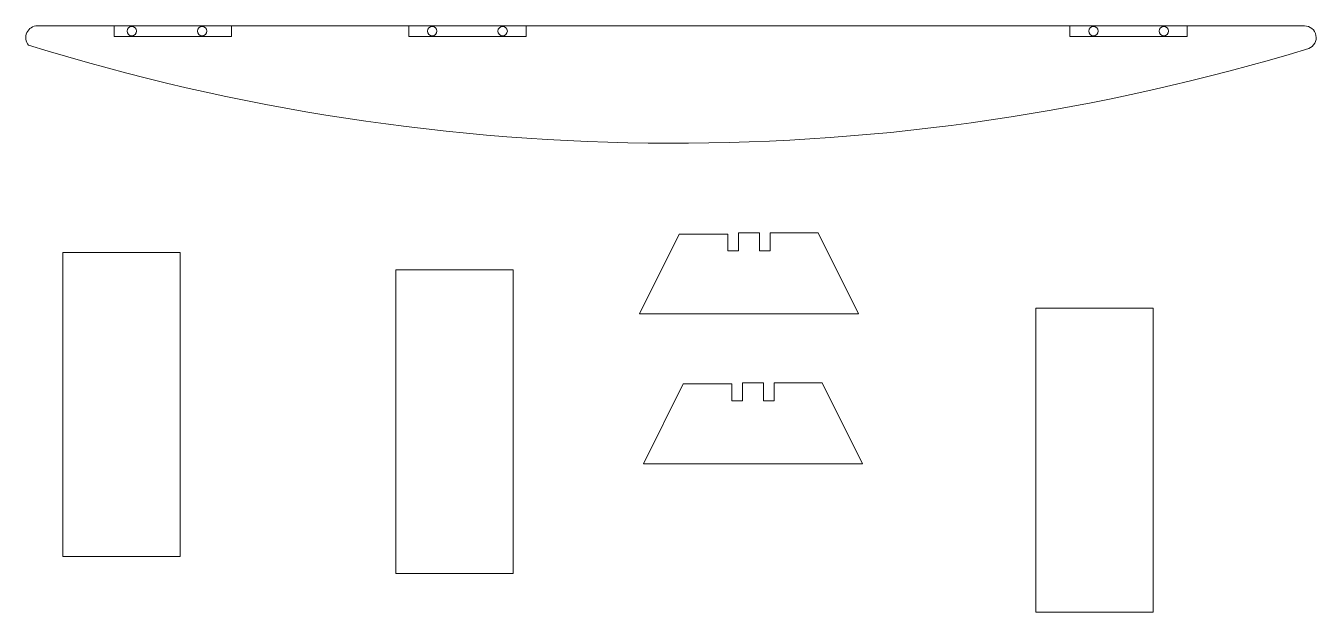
# Model space of a CAD drawing. Header units: millimetres. Extents: x -1695 to 2003, y -862 to 1060.
# Drawn here: x -953 to 147, y -862 to -363 of the extents above; entities that cross this region are included whole.
import ezdxf

# ---------------------------------------------------------------- set-up
doc = ezdxf.new("R2010")
doc.units = ezdxf.units.MM

msp = doc.modelspace()

# ---------------------------------------------------------------- linework, layer by layer
at = {"color": 7, "linetype": 'Continuous', "lineweight": 15}
for p, q in [((-877.778, -362.755), (-943.147, -362.755)), ((-877.778, -362.755), (-877.778, -371.755)), ((-777.777, -362.755), (-877.778, -362.755)), ((-777.777, -371.755), (-777.777, -362.755)), ((-626.657, -362.755), (-777.777, -362.755)), ((-626.657, -362.755), (-626.657, -371.755)), ((-526.657, -362.755), (-626.657, -362.755)), ((-63.03, -362.755), (-526.657, -362.755)), ((-526.657, -371.755), (-526.657, -362.755)), ((-63.03, -362.755), (-63.03, -371.755)), ((36.969, -362.755), (-63.03, -362.755)), ((36.969, -371.755), (36.969, -362.755)), ((136.853, -362.755), (36.969, -362.755)), ((-877.778, -371.755), (-777.777, -371.755)), ((-626.657, -371.755), (-526.657, -371.755)), ((-63.03, -371.755), (36.969, -371.755)), ((-429.923, -608.289), (-396.127, -540.247)), ((-396.127, -540.247), (-354.634, -540.247)), ((-354.634, -540.247), (-354.634, -554.513)), ((-345.634, -554.513), (-345.634, -539.18)), ((-345.634, -539.18), (-327.634, -539.18)), ((-327.634, -539.18), (-327.634, -554.513)), ((-318.634, -539.18), (-277.671, -539.18)), ((-318.634, -554.513), (-318.634, -539.18)), ((-277.671, -539.18), (-243.345, -608.289)), ((-921.552, -555.975), (-921.552, -814.975)), ((-821.552, -555.975), (-921.552, -555.975)), ((-821.552, -555.975), (-821.552, -814.975)), ((-354.634, -554.513), (-345.634, -554.513)), ((-327.634, -554.513), (-318.634, -554.513)), ((-537.6, -570.567), (-637.6, -570.567)), ((-637.6, -570.567), (-637.6, -829.567)), ((-537.6, -570.567), (-537.6, -829.567)), ((-92.213, -603.397), (-92.213, -862.397)), ((7.787, -603.397), (-92.213, -603.397)), ((7.787, -603.397), (7.787, -862.397)), ((-243.345, -608.289), (-429.923, -608.289)), ((-426.527, -735.963), (-392.732, -667.921)), ((-392.732, -667.921), (-351.238, -667.921)), ((-351.238, -667.921), (-351.238, -682.187)), ((-342.239, -682.187), (-342.239, -666.854)), ((-342.239, -666.854), (-324.239, -666.854)), ((-324.239, -666.854), (-324.239, -682.187)), ((-315.239, -682.187), (-315.239, -666.854)), ((-315.239, -666.854), (-274.275, -666.854)), ((-274.275, -666.854), (-239.95, -735.963)), ((-351.238, -682.187), (-342.239, -682.187)), ((-324.239, -682.187), (-315.239, -682.187)), ((-239.95, -735.963), (-426.527, -735.963)), ((-921.552, -814.975), (-821.552, -814.975)), ((-637.6, -829.567), (-537.6, -829.567)), ((-92.213, -862.397), (7.787, -862.397))]:
    msp.add_line(p, q, dxfattribs=at)
for centre in [(-862.839, -367.255), (-802.839, -367.255), (-606.657, -367.255), (-546.657, -367.255), (-43.031, -367.255), (16.969, -367.255)]:
    msp.add_circle(centre, 4, dxfattribs=at)
for centre, radius, start, end in [((-943.147, -372.755), 10, 90, 220.752762), ((136.853, -372.755), 10, 291.23021, 90), ((-400.585, 1392.263), 1855, 252.748312, 286.958345)]:
    msp.add_arc(centre, radius, start, end, dxfattribs=at)

doc.saveas('drawing.dxf')
